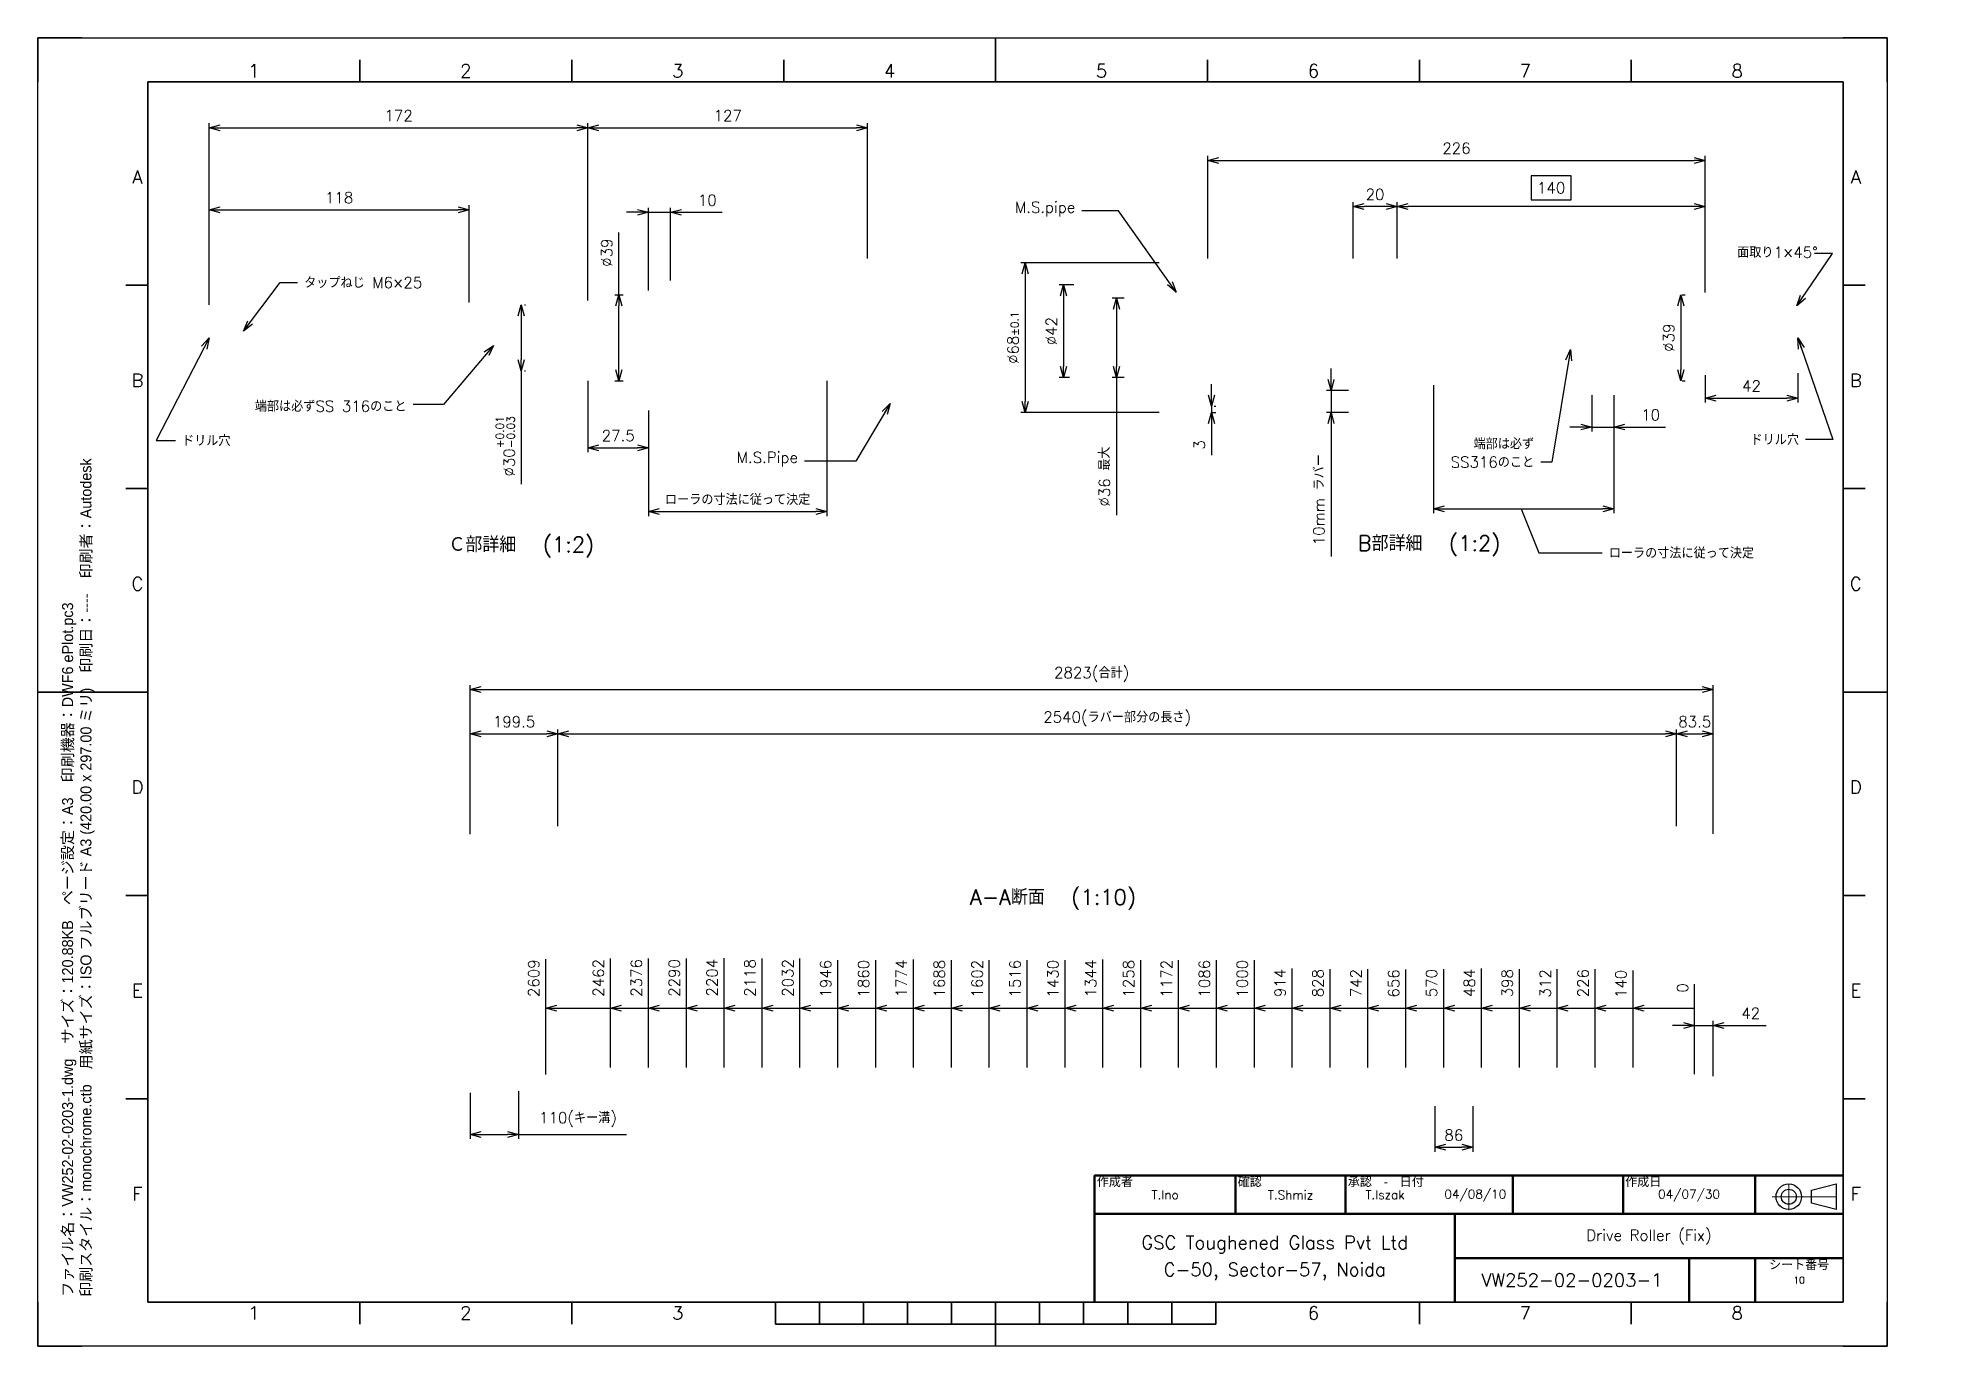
# Paper-space layout 'VW252-02-0203-1' of a CAD drawing. Header units: millimetres. Extents: x -5 to 425, y -5 to 292.
import ezdxf
from ezdxf.enums import TextEntityAlignment as Align

# ---------------------------------------------------------------- set-up
doc = ezdxf.new("R2010")
doc.units = ezdxf.units.MM
doc.header["$PDMODE"] = 2
doc.layers.add('ビューポート', color=1, linetype='Continuous')
doc.layers.add('印刷スタンプ', color=30, linetype='Continuous')
for name, color, linetype, lineweight in [('図枠', 8, 'Continuous', 35), ('寸法', 150, 'Continuous', 25), ('注釈', 150, 'Continuous', 25), ('表題欄', 8, 'Continuous', 35)]:
    doc.layers.add(name, color=color, linetype=linetype, lineweight=lineweight)
doc.layers.get('ビューポート').off()
doc.styles.get("Standard").update_dxf_attribs({"font": 'romans.shx', "bigfont": 'extfont2.shx'})
doc.styles.add('ゴシック', font='MS PGothic.ttf')
doc.dimstyles.new('JIS_25', dxfattribs={"dimscale": 0, "dimtxt": 2.5, "dimasz": 2.5, "dimexe": 1, "dimexo": 1, "dimgap": 1.5, "dimtad": 3, "dimdec": 1, "dimdsep": 46, "dimtxsty": 'Standard', "dimblk": 'OPEN30', "dimcen": 0, "dimclrd": 256, "dimclre": 256, "dimclrt": 179, "dimadec": 0, "dimazin": 2, "dimtp": 0.1, "dimtm": 0.1, "dimtfac": 0.71, "dimtmove": 0, "dimatfit": 3, "dimldrblk": 'OPEN30', "dimfxl": 1, "dimlwd": -1, "dimlwe": -1, "dimarcsym": 0})

psp = doc.layouts.new('VW252-02-0203-1')

# ---------------------------------------------------------------- texts
at = {"layer": '印刷スタンプ', "insert": (0.498, 6.184), "char_height": 2.5, "width": 604.10065, "attachment_point": 1, "rotation": 90, "style": 'ゴシック'}
psp.add_mtext('ファイル名：VW252-02-0203-1.dwg\u3000サイズ：120.88KB\u3000ページ設定：A3\u3000印刷機器：DWF6 ePlot.pc3\\P印刷スタイル：monochrome.ctb\u3000用紙サイズ：ISO フルブリード A3 (420.00 x 297.00 ミリ)\u3000印刷日：----\u3000印刷者：Autodesk', dxfattribs=at)
at = {"layer": '寸法', "color": 179, "char_height": 2.5}
for s, insert, attachment_point in [('M.S.pipe', (230.606, 251.478), 9), ('面取り1×45°', (399.253, 242.078), 9), ('タップねじ M6×25', (55.478, 237.698), 1), ('端部は必ずSS 316のこと', (78.705, 207.135), 9), ('ドリル穴', (394.952, 199.541), 9), ('ドリル穴', (27.742, 201.826), 1), ('M.S.Pipe', (167.618, 194.686), 9), ('端部は必ず\\PSS316のこと', (334.808, 194.446), 9), ('ローラの寸法に従って決定', (351.766, 176.32), 1)]:
    psp.add_mtext(s, dxfattribs=dict(at, insert=insert, attachment_point=attachment_point))

# ---------------------------------------------------------------- blocks, each defined once
blk = doc.blocks.new('表題欄')
at = {"layer": '表題欄', "linetype": 'Continuous', "lineweight": 50}
for p, q in [((0, 28.73), (-170, 28.73)), ((-170, 28.73), (-170, 0)), ((-138, 20), (-138, 28.73)), ((-113, 20), (-113, 28.73)), ((-75, 20), (-75, 28.73)), ((-50, 20), (-50, 28.73)), ((-20, 20), (-20, 28.73)), ((-170, 20), (0, 20)), ((-88.23, 20), (-88.23, 0)), ((0, 10), (-88.23, 10)), ((-35, 0), (-35, 10)), ((-20, 0), (-20, 10))]:
    blk.add_line(p, q, dxfattribs=at).dxf.unprotected_set("ltscale", 0)
at = {"layer": '表題欄', "linetype": 'Continuous', "lineweight": 18}
for p, q in [((-12.35, 26.82), (-12.35, 20.88)), ((-7.22, 23.91), (-16.16, 23.91)), ((-1.57, 23.91), (-7.22, 23.91))]:
    blk.add_line(p, q, dxfattribs=at)
at = {"layer": '表題欄', "lineweight": 25}
for p, q in [((-7.22, 25.38), (-1.57, 26.82)), ((-1.57, 26.82), (-1.57, 23.91)), ((-7.22, 23.91), (-7.22, 25.38)), ((-7.22, 22.44), (-7.22, 23.91)), ((-1.57, 21.01), (-7.22, 22.44)), ((-1.57, 23.91), (-1.57, 21.01))]:
    blk.add_line(p, q, dxfattribs=at).dxf.unprotected_set("ltscale", 0)
for radius in [2.9, 1.71]:
    blk.add_circle((-12.35, 23.91), radius, dxfattribs=at).dxf.unprotected_set("ltscale", 0)
at = {"layer": '表題欄', "color": 179, "lineweight": 5, "char_height": 2}
for s, insert, width, attachment_point, line_spacing_factor in [('{\\fMS PGothic|b0|i0|c128|p17;作成者}', (-169.5, 28.33), 26.9559, 1, 0.856083), ('{\\fMS PGothic|b0|i0|c128|p17;確認}', (-137.5, 28.33), 26.0627, 1, 0.856083), ('{\\fMS PGothic|b0|i0|c128|p17;承認\u3000-\u3000日付}', (-112.5, 28.33), 41.7838, 1, 0.846), ('{\\fMS PGothic|b0|i0|c128|p17;作成日}', (-49.5, 28.33), 14.5, 1, 0.856083), ('{\\fMS PGothic|b0|i0|c128|p17;シート番号}', (-10, 9.5), 19, 2, 0.856083)]:
    blk.add_mtext(s, dxfattribs=dict(at, insert=insert, width=width, attachment_point=attachment_point, line_spacing_factor=line_spacing_factor))
at = {"layer": '表題欄', "color": 179, "flags": 8}
for tag, height, p in [('DRAWN', 2.5, (-154, 24.36)), ('CHECK', 2.5, (-125.5, 24.36)), ('APPROVE', 2.5, (-104.06, 24.36)), ('APDATE', 2.5, (-83.55, 24.36)), ('DATE', 2.5, (-35, 24.36)), ('PROJECTNAME1', 3.5, (-129.12, 13)), ('DWGNAME', 3.5, (-44.12, 15)), ('PROJECTNAME2', 3.5, (-129.12, 7)), ('DWGNO', 3.5, (-61.62, 5)), ('SHEET', 2, (-10, 5))]:
    blk.add_attdef(tag, text='', height=height, dxfattribs=at).set_placement(p, align=Align.MIDDLE)
blk = doc.blocks.new('図枠')
at = {"layer": '図枠'}
for p, q in [((0, 297), (10, 297)), ((0, 287), (0, 297)), ((410, 297), (420, 297)), ((420, 297), (420, 287)), ((25, 10), (25, 287)), ((25, 287), (410, 287)), ((410, 287), (410, 10)), ((0, 0), (0, 10)), ((410, 10), (25, 10)), ((420, 10), (420, 0)), ((10, 0), (0, 0)), ((420, 0), (410, 0))]:
    blk.add_line(p, q, dxfattribs=at)
at = {"layer": '図枠', "lineweight": 25}
for p, q in [((0, 297), (420, 297)), ((0, 0), (0, 297)), ((420, 297), (420, 0)), ((420, 0), (0, 0))]:
    blk.add_line(p, q, dxfattribs=at)
at = {"layer": '図枠', "lineweight": 35}
for p, q in [((217.5, 287), (217.5, 297)), ((73.12, 287), (73.12, 292)), ((121.25, 287), (121.25, 292)), ((169.38, 287), (169.38, 292)), ((265.62, 287), (265.62, 292)), ((313.75, 287), (313.75, 292)), ((361.88, 287), (361.88, 292)), ((25, 240.83), (20, 240.83)), ((410, 240.83), (415, 240.83)), ((25, 194.67), (20, 194.67)), ((410, 194.67), (415, 194.67)), ((25, 148.5), (0, 148.5)), ((410, 148.5), (420, 148.5)), ((25, 102.33), (20, 102.33)), ((410, 102.33), (415, 102.33)), ((25, 56.17), (20, 56.17)), ((410, 56.17), (415, 56.17)), ((73.12, 10), (73.12, 5)), ((121.25, 10), (121.25, 5)), ((167.5, 5), (167.5, 10)), ((177.5, 5), (177.5, 10)), ((187.5, 5), (187.5, 10)), ((197.5, 5), (197.5, 10)), ((207.5, 5), (207.5, 10)), ((217.5, 10), (217.5, 0)), ((227.5, 5), (227.5, 10)), ((237.5, 5), (237.5, 10)), ((247.5, 5), (247.5, 10)), ((257.5, 5), (257.5, 10)), ((267.5, 5), (267.5, 10)), ((313.75, 10), (313.75, 5)), ((361.88, 10), (361.88, 5)), ((167.5, 5), (267.5, 5))]:
    blk.add_line(p, q, dxfattribs=at)
at = {"layer": '図枠', "color": 179, "lineweight": 25}
for s, p in [('1', (49.06, 288)), ('2', (97.19, 288)), ('3', (145.31, 288)), ('4', (193.44, 288)), ('5', (241.56, 288)), ('6', (289.69, 288)), ('7', (337.81, 288)), ('8', (385.94, 288)), ('A', (22.61, 263.92)), ('A', (412.87, 263.92)), ('B', (22.61, 217.75)), ('B', (412.87, 217.75)), ('C', (22.61, 171.58)), ('C', (412.87, 171.58)), ('D', (22.61, 125.42)), ('D', (412.87, 125.42)), ('E', (22.61, 79.25)), ('E', (412.87, 79.25)), ('F', (22.61, 33.08)), ('F', (412.87, 33.08)), ('1', (49.06, 6.02)), ('2', (97.19, 6.02)), ('3', (145.31, 6.02)), ('6', (289.69, 6.02)), ('7', (337.81, 6.02)), ('8', (385.94, 6.02))]:
    blk.add_text(s, height=3, dxfattribs=at).set_placement(p, align=Align.CENTER)
blk = doc.blocks.new('ビュータイトル')
at = {"color": 7, "flags": 8}
blk.add_attdef('VIEWTITLE', text='', height=3.5, dxfattribs=at).set_placement((24.98, -4.7), align=Align.BOTTOM_RIGHT)
blk.add_attdef('VIEWPORTSCALE', text='', height=3.5, dxfattribs=at).set_placement((31, -4.7), align=Align.BOTTOM_LEFT)
blk = doc.blocks.new('_Open30')
at = {"color": 0, "linetype": 'ByBlock', "lineweight": -2}
for p, q in [((-1, 0.27), (0, 0)), ((0, 0), (-1, -0.27)), ((0, 0), (-1, 0))]:
    blk.add_line(p, q, dxfattribs=at)
blk = doc.blocks.new('*D5')
at = {"layer": 'Defpoints', "color": 0}
for p in [(92.93, 252.99), (33.93, 230.39), (92.93, 230.89)]:
    blk.add_point(p, dxfattribs=at)
at = {"layer": '寸法'}
for p, q in [((33.93, 231.39), (33.93, 253.99)), ((92.93, 231.89), (92.93, 253.99)), ((36.43, 252.99), (90.43, 252.99))]:
    blk.add_line(p, q, dxfattribs=at)
at = {"layer": '寸法', "xscale": 2.5, "yscale": 2.5, "zscale": 2.5, "rotation": 180}
blk.add_blockref('_Open30', (33.93, 252.99), dxfattribs=at)
at = {"layer": '寸法', "xscale": 2.5, "yscale": 2.5, "zscale": 2.5}
blk.add_blockref('_Open30', (92.93, 252.99), dxfattribs=at)
at = {"layer": '寸法', "color": 179, "insert": (63.43, 255.74), "char_height": 2.5, "attachment_point": 5}
blk.add_mtext('118', dxfattribs=at)
blk = doc.blocks.new('*D6')
at = {"layer": 'Defpoints', "color": 0}
for p in [(119.93, 271.61), (33.93, 230.39), (119.93, 231.39)]:
    blk.add_point(p, dxfattribs=at)
at = {"layer": '寸法'}
for p, q in [((33.93, 231.39), (33.93, 272.61)), ((36.43, 271.61), (117.43, 271.61)), ((119.93, 232.39), (119.93, 272.61))]:
    blk.add_line(p, q, dxfattribs=at)
at = {"layer": '寸法', "xscale": 2.5, "yscale": 2.5, "zscale": 2.5, "rotation": 180}
blk.add_blockref('_Open30', (33.93, 271.61), dxfattribs=at)
at = {"layer": '寸法', "xscale": 2.5, "yscale": 2.5, "zscale": 2.5}
blk.add_blockref('_Open30', (119.93, 271.61), dxfattribs=at)
at = {"layer": '寸法', "color": 179, "insert": (76.93, 274.36), "char_height": 2.5, "attachment_point": 5}
blk.add_mtext('172', dxfattribs=at)
blk = doc.blocks.new('*D7')
at = {"layer": 'Defpoints', "color": 0}
for p in [(138.68, 252.4), (133.68, 233.64), (138.68, 235.89)]:
    blk.add_point(p, dxfattribs=at)
at = {"layer": '寸法'}
for p, q in [((131.18, 252.4), (128.68, 252.4)), ((133.68, 234.64), (133.68, 253.4)), ((133.68, 252.4), (138.68, 252.4)), ((138.68, 236.89), (138.68, 253.4)), ((141.18, 252.4), (150.37, 252.4))]:
    blk.add_line(p, q, dxfattribs=at)
at = {"layer": '寸法', "xscale": 2.5, "yscale": 2.5, "zscale": 2.5}
blk.add_blockref('_Open30', (133.68, 252.4), dxfattribs=at)
at = {"layer": '寸法', "xscale": 2.5, "yscale": 2.5, "zscale": 2.5, "rotation": 180}
blk.add_blockref('_Open30', (138.68, 252.4), dxfattribs=at)
at = {"layer": '寸法', "color": 179, "insert": (147.03, 255.15), "char_height": 2.5, "attachment_point": 5}
blk.add_mtext('10', dxfattribs=at)
blk = doc.blocks.new('*D8')
at = {"layer": 'Defpoints', "color": 0}
for p in [(183.43, 271.61), (183.43, 240.89), (119.93, 231.39)]:
    blk.add_point(p, dxfattribs=at)
at = {"layer": '寸法'}
for p, q in [((119.93, 232.39), (119.93, 272.61)), ((122.43, 271.61), (180.93, 271.61)), ((183.43, 241.89), (183.43, 272.61))]:
    blk.add_line(p, q, dxfattribs=at)
at = {"layer": '寸法', "xscale": 2.5, "yscale": 2.5, "zscale": 2.5, "rotation": 180}
blk.add_blockref('_Open30', (119.93, 271.61), dxfattribs=at)
at = {"layer": '寸法', "xscale": 2.5, "yscale": 2.5, "zscale": 2.5}
blk.add_blockref('_Open30', (183.43, 271.61), dxfattribs=at)
at = {"layer": '寸法', "color": 179, "insert": (151.68, 274.36), "char_height": 2.5, "attachment_point": 5}
blk.add_mtext('127', dxfattribs=at)
blk = doc.blocks.new('*D9')
at = {"layer": 'Defpoints', "color": 0}
for p in [(119.93, 215.14), (133.68, 208.39), (133.68, 198.96)]:
    blk.add_point(p, dxfattribs=at)
at = {"layer": '寸法'}
for p, q in [((119.93, 214.14), (119.93, 197.96)), ((133.68, 207.39), (133.68, 197.96)), ((122.43, 198.96), (131.18, 198.96))]:
    blk.add_line(p, q, dxfattribs=at)
at = {"layer": '寸法', "xscale": 2.5, "yscale": 2.5, "zscale": 2.5, "rotation": 180}
blk.add_blockref('_Open30', (119.93, 198.96), dxfattribs=at)
at = {"layer": '寸法', "xscale": 2.5, "yscale": 2.5, "zscale": 2.5}
blk.add_blockref('_Open30', (133.68, 198.96), dxfattribs=at)
at = {"layer": '寸法', "color": 179, "insert": (126.81, 201.71), "char_height": 2.5, "attachment_point": 5}
blk.add_mtext('27.5', dxfattribs=at)
blk = doc.blocks.new('*D10')
at = {"layer": 'Defpoints', "color": 0}
for p in [(174.18, 215.14), (133.68, 208.39), (174.18, 184.45)]:
    blk.add_point(p, dxfattribs=at)
at = {"layer": '寸法'}
for p, q in [((174.18, 214.14), (174.18, 183.45)), ((133.68, 207.39), (133.68, 183.45)), ((136.18, 184.45), (171.68, 184.45))]:
    blk.add_line(p, q, dxfattribs=at)
at = {"layer": '寸法', "xscale": 2.5, "yscale": 2.5, "zscale": 2.5, "rotation": 180}
blk.add_blockref('_Open30', (133.68, 184.45), dxfattribs=at)
at = {"layer": '寸法', "xscale": 2.5, "yscale": 2.5, "zscale": 2.5}
blk.add_blockref('_Open30', (174.18, 184.45), dxfattribs=at)
at = {"layer": '寸法', "color": 179, "insert": (153.93, 187.2), "char_height": 2.5, "attachment_point": 5}
blk.add_mtext('ローラの寸法に従って決定', dxfattribs=at)
blk = doc.blocks.new('*D11')
at = {"layer": 'Defpoints', "color": 0}
for p in [(125.02, 233.64), (126.96, 233.64), (125.02, 214.14)]:
    blk.add_point(p, dxfattribs=at)
at = {"layer": '寸法'}
for p, q in [((126.96, 233.64), (126.96, 247.83)), ((126.02, 233.64), (127.96, 233.64)), ((126.96, 216.64), (126.96, 231.14)), ((126.02, 214.14), (127.96, 214.14))]:
    blk.add_line(p, q, dxfattribs=at)
at = {"layer": '寸法', "xscale": 2.5, "yscale": 2.5, "zscale": 2.5}
for p, rotation in [((126.96, 233.64), 90), ((126.96, 214.14), 270)]:
    blk.add_blockref('_Open30', p, dxfattribs=dict(at, rotation=rotation))
at = {"layer": '寸法', "color": 179, "insert": (124.21, 243.24), "char_height": 2.5, "attachment_point": 5, "rotation": 90}
blk.add_mtext('%%c39', dxfattribs=at)
blk = doc.blocks.new('*D12')
at = {"layer": 'Defpoints', "color": 0}
for p in [(242.73, 232.92), (239.98, 214.92), (242.73, 214.92)]:
    blk.add_point(p, dxfattribs=at)
at = {"layer": '寸法'}
for p, q in [((241.73, 232.92), (238.98, 232.92)), ((239.98, 230.42), (239.98, 217.42)), ((241.73, 214.92), (238.98, 214.92)), ((239.98, 214.92), (239.98, 183.65))]:
    blk.add_line(p, q, dxfattribs=at)
at = {"layer": '寸法', "xscale": 2.5, "yscale": 2.5, "zscale": 2.5}
for p, rotation in [((239.98, 232.92), 90), ((239.98, 214.92), 270)]:
    blk.add_blockref('_Open30', p, dxfattribs=dict(at, rotation=rotation))
at = {"layer": '寸法', "color": 179, "insert": (237.23, 192.4), "char_height": 2.5, "attachment_point": 5, "rotation": 90}
blk.add_mtext('%%c36 最大', dxfattribs=at)
blk = doc.blocks.new('*D13')
at = {"layer": 'Defpoints', "color": 0}
for p in [(231.28, 235.92), (227.95, 214.92), (230.3, 214.92)]:
    blk.add_point(p, dxfattribs=at)
at = {"layer": '寸法'}
for p, q in [((230.28, 235.92), (226.95, 235.92)), ((227.95, 233.42), (227.95, 217.42)), ((229.3, 214.92), (226.95, 214.92))]:
    blk.add_line(p, q, dxfattribs=at)
at = {"layer": '寸法', "xscale": 2.5, "yscale": 2.5, "zscale": 2.5}
for p, rotation in [((227.95, 235.92), 90), ((227.95, 214.92), 270)]:
    blk.add_blockref('_Open30', p, dxfattribs=dict(at, rotation=rotation))
at = {"layer": '寸法', "color": 179, "insert": (225.2, 225.42), "char_height": 2.5, "attachment_point": 5, "rotation": 90}
blk.add_mtext('%%C42', dxfattribs=at)
blk = doc.blocks.new('*D14')
at = {"layer": 'Defpoints', "color": 0}
for p in [(373.68, 264.19), (260.68, 240.92), (373.68, 233.17)]:
    blk.add_point(p, dxfattribs=at)
at = {"layer": '寸法'}
for p, q in [((260.68, 241.92), (260.68, 265.19)), ((263.18, 264.19), (371.18, 264.19)), ((373.68, 234.17), (373.68, 265.19))]:
    blk.add_line(p, q, dxfattribs=at)
at = {"layer": '寸法', "xscale": 2.5, "yscale": 2.5, "zscale": 2.5, "rotation": 180}
blk.add_blockref('_Open30', (260.68, 264.19), dxfattribs=at)
at = {"layer": '寸法', "xscale": 2.5, "yscale": 2.5, "zscale": 2.5}
blk.add_blockref('_Open30', (373.68, 264.19), dxfattribs=at)
at = {"layer": '寸法', "color": 179, "insert": (317.18, 266.94), "char_height": 2.5, "attachment_point": 5}
blk.add_mtext('226', dxfattribs=at)
blk = doc.blocks.new('*D15')
at = {"layer": 'Defpoints', "color": 0}
for p in [(303.68, 253.71), (303.68, 240.92), (373.68, 233.17)]:
    blk.add_point(p, dxfattribs=at)
at = {"layer": '寸法'}
for p, q in [((343.21, 260.71), (334.14, 260.71)), ((334.14, 260.71), (334.14, 255.21)), ((343.21, 255.21), (343.21, 260.71)), ((303.68, 241.92), (303.68, 254.71)), ((334.14, 255.21), (343.21, 255.21)), ((373.68, 234.17), (373.68, 254.71)), ((371.18, 253.71), (306.18, 253.71))]:
    blk.add_line(p, q, dxfattribs=at)
at = {"layer": '寸法', "xscale": 2.5, "yscale": 2.5, "zscale": 2.5, "rotation": 180}
blk.add_blockref('_Open30', (303.68, 253.71), dxfattribs=at)
at = {"layer": '寸法', "xscale": 2.5, "yscale": 2.5, "zscale": 2.5}
blk.add_blockref('_Open30', (373.68, 253.71), dxfattribs=at)
at = {"layer": '寸法', "color": 179, "insert": (338.68, 257.96), "char_height": 2.5, "attachment_point": 5}
blk.add_mtext('140', dxfattribs=at)
blk = doc.blocks.new('*D16')
at = {"layer": 'Defpoints', "color": 0}
for p in [(293.68, 253.71), (293.68, 240.92), (303.68, 240.92)]:
    blk.add_point(p, dxfattribs=at)
at = {"layer": '寸法'}
for p, q in [((293.68, 241.92), (293.68, 254.71)), ((303.68, 241.92), (303.68, 254.71)), ((301.18, 253.71), (296.18, 253.71))]:
    blk.add_line(p, q, dxfattribs=at)
at = {"layer": '寸法', "xscale": 2.5, "yscale": 2.5, "zscale": 2.5, "rotation": 180}
blk.add_blockref('_Open30', (293.68, 253.71), dxfattribs=at)
at = {"layer": '寸法', "xscale": 2.5, "yscale": 2.5, "zscale": 2.5}
blk.add_blockref('_Open30', (303.68, 253.71), dxfattribs=at)
at = {"layer": '寸法', "color": 179, "insert": (298.68, 256.46), "char_height": 2.5, "attachment_point": 5}
blk.add_mtext('20', dxfattribs=at)
blk = doc.blocks.new('*D17')
at = {"layer": 'Defpoints', "color": 0}
for p in [(260.68, 206.92), (261.15, 208.42), (261.55, 206.92)]:
    blk.add_point(p, dxfattribs=at)
at = {"layer": '寸法'}
for p, q in [((261.55, 210.92), (261.55, 213.42)), ((261.55, 208.42), (261.55, 206.92)), ((261.68, 206.92), (262.55, 206.92)), ((262.15, 208.42), (262.55, 208.42)), ((261.55, 204.42), (261.55, 197.26))]:
    blk.add_line(p, q, dxfattribs=at)
at = {"layer": '寸法', "xscale": 2.5, "yscale": 2.5, "zscale": 2.5}
for p, rotation in [((261.55, 208.42), 270), ((261.55, 206.92), 90)]:
    blk.add_blockref('_Open30', p, dxfattribs=dict(at, rotation=rotation))
at = {"layer": '寸法', "color": 179, "insert": (258.8, 199.59), "char_height": 2.5, "attachment_point": 5, "rotation": 90}
blk.add_mtext('3', dxfattribs=at)
blk = doc.blocks.new('*D18')
at = {"layer": 'Defpoints', "color": 0}
for p in [(288.68, 211.92), (293.68, 211.92), (293.68, 206.92)]:
    blk.add_point(p, dxfattribs=at)
at = {"layer": '寸法'}
for p, q in [((288.68, 214.42), (288.68, 216.92)), ((292.68, 211.92), (287.68, 211.92)), ((288.68, 211.92), (288.68, 206.92)), ((292.68, 206.92), (287.68, 206.92)), ((288.68, 204.42), (288.68, 174.28))]:
    blk.add_line(p, q, dxfattribs=at)
at = {"layer": '寸法', "xscale": 2.5, "yscale": 2.5, "zscale": 2.5}
for p, rotation in [((288.68, 211.92), 270), ((288.68, 206.92), 90)]:
    blk.add_blockref('_Open30', p, dxfattribs=dict(at, rotation=rotation))
at = {"layer": '寸法', "color": 179, "insert": (285.93, 187.15), "char_height": 2.5, "attachment_point": 5, "rotation": 90}
blk.add_mtext('10mm ラバー', dxfattribs=at)
blk = doc.blocks.new('*D19')
at = {"layer": 'Defpoints', "color": 0}
for p in [(367.43, 233.67), (367.43, 214.17), (368.14, 214.17)]:
    blk.add_point(p, dxfattribs=at)
at = {"layer": '寸法'}
for p, q in [((368.43, 233.67), (369.14, 233.67)), ((368.14, 231.17), (368.14, 216.67)), ((368.43, 214.17), (369.14, 214.17))]:
    blk.add_line(p, q, dxfattribs=at)
at = {"layer": '寸法', "xscale": 2.5, "yscale": 2.5, "zscale": 2.5}
for p, rotation in [((368.14, 233.67), 90), ((368.14, 214.17), 270)]:
    blk.add_blockref('_Open30', p, dxfattribs=dict(at, rotation=rotation))
at = {"layer": '寸法', "color": 179, "insert": (365.39, 223.92), "char_height": 2.5, "attachment_point": 5, "rotation": 90}
blk.add_mtext('%%C39', dxfattribs=at)
blk = doc.blocks.new('*D20')
at = {"layer": 'Defpoints', "color": 0}
for p in [(347.93, 211.92), (352.93, 211.92), (352.93, 203.66)]:
    blk.add_point(p, dxfattribs=at)
at = {"layer": '寸法'}
for p, q in [((347.93, 210.92), (347.93, 202.66)), ((352.93, 210.92), (352.93, 202.66)), ((345.43, 203.66), (342.93, 203.66)), ((347.93, 203.66), (352.93, 203.66)), ((355.43, 203.66), (364.62, 203.66))]:
    blk.add_line(p, q, dxfattribs=at)
at = {"layer": '寸法', "xscale": 2.5, "yscale": 2.5, "zscale": 2.5}
blk.add_blockref('_Open30', (347.93, 203.66), dxfattribs=at)
at = {"layer": '寸法', "xscale": 2.5, "yscale": 2.5, "zscale": 2.5, "rotation": 180}
blk.add_blockref('_Open30', (352.93, 203.66), dxfattribs=at)
at = {"layer": '寸法', "color": 179, "insert": (361.27, 206.41), "char_height": 2.5, "attachment_point": 5}
blk.add_mtext('10', dxfattribs=at)
blk = doc.blocks.new('*D21')
at = {"layer": 'Defpoints', "color": 0}
for p in [(373.68, 216.42), (394.68, 216.92), (394.68, 210.21)]:
    blk.add_point(p, dxfattribs=at)
at = {"layer": '寸法'}
for p, q in [((373.68, 215.42), (373.68, 209.21)), ((394.68, 215.92), (394.68, 209.21)), ((376.18, 210.21), (392.18, 210.21))]:
    blk.add_line(p, q, dxfattribs=at)
at = {"layer": '寸法', "xscale": 2.5, "yscale": 2.5, "zscale": 2.5, "rotation": 180}
blk.add_blockref('_Open30', (373.68, 210.21), dxfattribs=at)
at = {"layer": '寸法', "xscale": 2.5, "yscale": 2.5, "zscale": 2.5}
blk.add_blockref('_Open30', (394.68, 210.21), dxfattribs=at)
at = {"layer": '寸法', "color": 179, "insert": (384.18, 212.96), "char_height": 2.5, "attachment_point": 5}
blk.add_mtext('42', dxfattribs=at)
blk = doc.blocks.new('*D22')
at = {"layer": 'Defpoints', "color": 0}
for p in [(375.47, 144.05), (93.17, 110.21), (375.47, 110.31)]:
    blk.add_point(p, dxfattribs=at)
at = {"layer": '寸法'}
for p, q in [((93.17, 111.21), (93.17, 145.05)), ((95.67, 144.05), (372.97, 144.05)), ((375.47, 111.31), (375.47, 145.05))]:
    blk.add_line(p, q, dxfattribs=at)
at = {"layer": '寸法', "xscale": 2.5, "yscale": 2.5, "zscale": 2.5, "rotation": 180}
blk.add_blockref('_Open30', (93.17, 144.05), dxfattribs=at)
at = {"layer": '寸法', "xscale": 2.5, "yscale": 2.5, "zscale": 2.5}
blk.add_blockref('_Open30', (375.47, 144.05), dxfattribs=at)
at = {"layer": '寸法', "color": 179, "insert": (234.32, 147.46), "char_height": 2.5, "attachment_point": 5}
blk.add_mtext('2823(合計)', dxfattribs=at)
blk = doc.blocks.new('*D23')
at = {"layer": 'Defpoints', "color": 0}
for p in [(113.12, 134), (113.12, 112.01), (93.17, 110.21)]:
    blk.add_point(p, dxfattribs=at)
at = {"layer": '寸法'}
for p, q in [((93.17, 111.21), (93.17, 135)), ((95.67, 134), (110.62, 134)), ((113.12, 113.01), (113.12, 135))]:
    blk.add_line(p, q, dxfattribs=at)
at = {"layer": '寸法', "xscale": 2.5, "yscale": 2.5, "zscale": 2.5, "rotation": 180}
blk.add_blockref('_Open30', (93.17, 134), dxfattribs=at)
at = {"layer": '寸法', "xscale": 2.5, "yscale": 2.5, "zscale": 2.5}
blk.add_blockref('_Open30', (113.12, 134), dxfattribs=at)
at = {"layer": '寸法', "color": 179, "insert": (103.15, 136.75), "char_height": 2.5, "attachment_point": 5}
blk.add_mtext('199.5', dxfattribs=at)
blk = doc.blocks.new('*D24')
at = {"layer": 'Defpoints', "color": 0}
for p in [(367.12, 134), (113.12, 112.01), (367.12, 112.01)]:
    blk.add_point(p, dxfattribs=at)
at = {"layer": '寸法'}
for p, q in [((113.12, 113.01), (113.12, 135)), ((115.62, 134), (364.62, 134)), ((367.12, 113.01), (367.12, 135))]:
    blk.add_line(p, q, dxfattribs=at)
at = {"layer": '寸法', "xscale": 2.5, "yscale": 2.5, "zscale": 2.5, "rotation": 180}
blk.add_blockref('_Open30', (113.12, 134), dxfattribs=at)
at = {"layer": '寸法', "xscale": 2.5, "yscale": 2.5, "zscale": 2.5}
blk.add_blockref('_Open30', (367.12, 134), dxfattribs=at)
at = {"layer": '寸法', "color": 179, "insert": (240.12, 137.4), "char_height": 2.5, "attachment_point": 5}
blk.add_mtext('2540(ラバー部分の長さ)', dxfattribs=at)
blk = doc.blocks.new('*D25')
at = {"layer": 'Defpoints', "color": 0}
for p in [(375.47, 134), (367.12, 112.01), (375.47, 110.31)]:
    blk.add_point(p, dxfattribs=at)
at = {"layer": '寸法'}
for p, q in [((367.12, 113.01), (367.12, 135)), ((369.62, 134), (372.97, 134)), ((375.47, 111.31), (375.47, 135))]:
    blk.add_line(p, q, dxfattribs=at)
at = {"layer": '寸法', "xscale": 2.5, "yscale": 2.5, "zscale": 2.5, "rotation": 180}
blk.add_blockref('_Open30', (367.12, 134), dxfattribs=at)
at = {"layer": '寸法', "xscale": 2.5, "yscale": 2.5, "zscale": 2.5}
blk.add_blockref('_Open30', (375.47, 134), dxfattribs=at)
at = {"layer": '寸法', "color": 179, "insert": (371.3, 136.75), "char_height": 2.5, "attachment_point": 5}
blk.add_mtext('83.5', dxfattribs=at)
blk = doc.blocks.new('*D26')
at = {"layer": 'Defpoints', "color": 0}
for p in [(357.27, 72.67), (357.27, 57.28), (371.27, 55.73)]:
    blk.add_point(p, dxfattribs=at)
at = {"layer": '寸法'}
blk.add_line((357.27, 58.28), (357.27, 80.24), dxfattribs=at)
at = {"layer": '寸法', "color": 179, "insert": (354.52, 77.21), "char_height": 2.5, "attachment_point": 5, "rotation": 90}
blk.add_mtext('140', dxfattribs=at)
blk = doc.blocks.new('*D27')
at = {"layer": 'Defpoints', "color": 0}
for p in [(340.07, 72.62), (340.07, 57.28), (371.27, 55.73)]:
    blk.add_point(p, dxfattribs=at)
at = {"layer": '寸法'}
blk.add_line((340.07, 58.28), (340.07, 80.55), dxfattribs=at)
at = {"layer": '寸法', "color": 179, "insert": (337.32, 77.34), "char_height": 2.5, "attachment_point": 5, "rotation": 90}
blk.add_mtext('312', dxfattribs=at)
blk = doc.blocks.new('*D28')
at = {"layer": 'Defpoints', "color": 0}
for p in [(348.67, 72.67), (348.67, 57.28), (371.27, 55.73)]:
    blk.add_point(p, dxfattribs=at)
at = {"layer": '寸法'}
blk.add_line((348.67, 58.28), (348.67, 80.6), dxfattribs=at)
at = {"layer": '寸法', "color": 179, "insert": (345.92, 77.39), "char_height": 2.5, "attachment_point": 5, "rotation": 90}
blk.add_mtext('226', dxfattribs=at)
blk = doc.blocks.new('*D29')
at = {"layer": 'Defpoints', "color": 0}
for p in [(331.47, 72.67), (331.47, 57.28), (371.27, 55.73)]:
    blk.add_point(p, dxfattribs=at)
at = {"layer": '寸法'}
blk.add_line((331.47, 58.28), (331.47, 80.6), dxfattribs=at)
at = {"layer": '寸法', "color": 179, "insert": (328.72, 77.39), "char_height": 2.5, "attachment_point": 5, "rotation": 90}
blk.add_mtext('398', dxfattribs=at)
blk = doc.blocks.new('*D30')
at = {"layer": 'Defpoints', "color": 0}
for p in [(322.87, 72.67), (322.87, 57.28), (371.27, 55.73)]:
    blk.add_point(p, dxfattribs=at)
at = {"layer": '寸法'}
blk.add_line((322.87, 58.28), (322.87, 80.72), dxfattribs=at)
at = {"layer": '寸法', "color": 179, "insert": (320.12, 77.44), "char_height": 2.5, "attachment_point": 5, "rotation": 90}
blk.add_mtext('484', dxfattribs=at)
blk = doc.blocks.new('*D31')
at = {"layer": 'Defpoints', "color": 0}
for p in [(314.27, 72.67), (314.27, 57.28), (371.27, 55.73)]:
    blk.add_point(p, dxfattribs=at)
at = {"layer": '寸法'}
blk.add_line((314.27, 58.28), (314.27, 80.6), dxfattribs=at)
at = {"layer": '寸法', "color": 179, "insert": (311.52, 77.39), "char_height": 2.5, "attachment_point": 5, "rotation": 90}
blk.add_mtext('570', dxfattribs=at)
blk = doc.blocks.new('*D32')
at = {"layer": 'Defpoints', "color": 0}
for p in [(305.67, 72.67), (305.67, 57.28), (371.27, 55.73)]:
    blk.add_point(p, dxfattribs=at)
at = {"layer": '寸法'}
blk.add_line((305.67, 58.28), (305.67, 80.48), dxfattribs=at)
at = {"layer": '寸法', "color": 179, "insert": (302.92, 77.33), "char_height": 2.5, "attachment_point": 5, "rotation": 90}
blk.add_mtext('656', dxfattribs=at)
blk = doc.blocks.new('*D33')
at = {"layer": 'Defpoints', "color": 0}
for p in [(297.07, 72.67), (297.07, 57.28), (371.27, 55.73)]:
    blk.add_point(p, dxfattribs=at)
at = {"layer": '寸法'}
blk.add_line((297.07, 58.28), (297.07, 80.6), dxfattribs=at)
at = {"layer": '寸法', "color": 179, "insert": (294.32, 77.39), "char_height": 2.5, "attachment_point": 5, "rotation": 90}
blk.add_mtext('742', dxfattribs=at)
blk = doc.blocks.new('*D34')
at = {"layer": 'Defpoints', "color": 0}
for p in [(288.47, 72.67), (288.47, 57.28), (371.27, 55.73)]:
    blk.add_point(p, dxfattribs=at)
at = {"layer": '寸法'}
blk.add_line((288.47, 58.28), (288.47, 80.6), dxfattribs=at)
at = {"layer": '寸法', "color": 179, "insert": (285.72, 77.39), "char_height": 2.5, "attachment_point": 5, "rotation": 90}
blk.add_mtext('828', dxfattribs=at)
blk = doc.blocks.new('*D35')
at = {"layer": 'Defpoints', "color": 0}
for p in [(279.87, 72.67), (279.87, 57.28), (371.27, 55.73)]:
    blk.add_point(p, dxfattribs=at)
at = {"layer": '寸法'}
blk.add_line((279.87, 58.28), (279.87, 80.72), dxfattribs=at)
at = {"layer": '寸法', "color": 179, "insert": (277.12, 77.44), "char_height": 2.5, "attachment_point": 5, "rotation": 90}
blk.add_mtext('914', dxfattribs=at)
blk = doc.blocks.new('*D36')
at = {"layer": 'Defpoints', "color": 0}
for p in [(271.27, 72.67), (271.27, 57.28), (371.27, 55.73)]:
    blk.add_point(p, dxfattribs=at)
at = {"layer": '寸法'}
blk.add_line((271.27, 58.28), (271.27, 82.62), dxfattribs=at)
at = {"layer": '寸法', "color": 179, "insert": (268.52, 78.4), "char_height": 2.5, "attachment_point": 5, "rotation": 90}
blk.add_mtext('1000', dxfattribs=at)
blk = doc.blocks.new('*D37')
at = {"layer": 'Defpoints', "color": 0}
for p in [(262.67, 72.67), (262.67, 57.28), (371.27, 55.73)]:
    blk.add_point(p, dxfattribs=at)
at = {"layer": '寸法'}
blk.add_line((262.67, 58.28), (262.67, 82.62), dxfattribs=at)
at = {"layer": '寸法', "color": 179, "insert": (259.92, 78.4), "char_height": 2.5, "attachment_point": 5, "rotation": 90}
blk.add_mtext('1086', dxfattribs=at)
blk = doc.blocks.new('*D38')
at = {"layer": 'Defpoints', "color": 0}
for p in [(254.07, 72.67), (254.07, 57.28), (371.27, 55.73)]:
    blk.add_point(p, dxfattribs=at)
at = {"layer": '寸法'}
blk.add_line((254.07, 58.28), (254.07, 82.62), dxfattribs=at)
at = {"layer": '寸法', "color": 179, "insert": (251.32, 78.4), "char_height": 2.5, "attachment_point": 5, "rotation": 90}
blk.add_mtext('1172', dxfattribs=at)
blk = doc.blocks.new('*D39')
at = {"layer": 'Defpoints', "color": 0}
for p in [(245.47, 72.67), (245.47, 57.28), (371.27, 55.73)]:
    blk.add_point(p, dxfattribs=at)
at = {"layer": '寸法'}
blk.add_line((245.47, 58.28), (245.47, 82.62), dxfattribs=at)
at = {"layer": '寸法', "color": 179, "insert": (242.72, 78.4), "char_height": 2.5, "attachment_point": 5, "rotation": 90}
blk.add_mtext('1258', dxfattribs=at)
blk = doc.blocks.new('*D40')
at = {"layer": 'Defpoints', "color": 0}
for p in [(236.87, 72.67), (236.87, 57.28), (371.27, 55.73)]:
    blk.add_point(p, dxfattribs=at)
at = {"layer": '寸法'}
blk.add_line((236.87, 58.28), (236.87, 82.74), dxfattribs=at)
at = {"layer": '寸法', "color": 179, "insert": (234.12, 78.46), "char_height": 2.5, "attachment_point": 5, "rotation": 90}
blk.add_mtext('1344', dxfattribs=at)
blk = doc.blocks.new('*D41')
at = {"layer": 'Defpoints', "color": 0}
for p in [(228.27, 72.67), (228.27, 57.28), (371.27, 55.73)]:
    blk.add_point(p, dxfattribs=at)
at = {"layer": '寸法'}
blk.add_line((228.27, 58.28), (228.27, 82.62), dxfattribs=at)
at = {"layer": '寸法', "color": 179, "insert": (225.52, 78.4), "char_height": 2.5, "attachment_point": 5, "rotation": 90}
blk.add_mtext('1430', dxfattribs=at)
blk = doc.blocks.new('*D42')
at = {"layer": 'Defpoints', "color": 0}
for p in [(219.67, 72.67), (219.67, 57.28), (371.27, 55.73)]:
    blk.add_point(p, dxfattribs=at)
at = {"layer": '寸法'}
blk.add_line((219.67, 58.28), (219.67, 82.62), dxfattribs=at)
at = {"layer": '寸法', "color": 179, "insert": (216.92, 78.4), "char_height": 2.5, "attachment_point": 5, "rotation": 90}
blk.add_mtext('1516', dxfattribs=at)
blk = doc.blocks.new('*D43')
at = {"layer": 'Defpoints', "color": 0}
for p in [(211.07, 72.67), (211.07, 57.28), (371.27, 55.73)]:
    blk.add_point(p, dxfattribs=at)
at = {"layer": '寸法'}
blk.add_line((211.07, 58.28), (211.07, 82.62), dxfattribs=at)
at = {"layer": '寸法', "color": 179, "insert": (208.32, 78.4), "char_height": 2.5, "attachment_point": 5, "rotation": 90}
blk.add_mtext('1602', dxfattribs=at)
blk = doc.blocks.new('*D44')
at = {"layer": 'Defpoints', "color": 0}
for p in [(202.47, 72.67), (202.47, 57.28), (371.27, 55.73)]:
    blk.add_point(p, dxfattribs=at)
at = {"layer": '寸法'}
blk.add_line((202.47, 58.28), (202.47, 82.62), dxfattribs=at)
at = {"layer": '寸法', "color": 179, "insert": (199.72, 78.4), "char_height": 2.5, "attachment_point": 5, "rotation": 90}
blk.add_mtext('1688', dxfattribs=at)
blk = doc.blocks.new('*D45')
at = {"layer": 'Defpoints', "color": 0}
for p in [(193.87, 72.67), (193.87, 57.28), (371.27, 55.73)]:
    blk.add_point(p, dxfattribs=at)
at = {"layer": '寸法'}
blk.add_line((193.87, 58.28), (193.87, 82.74), dxfattribs=at)
at = {"layer": '寸法', "color": 179, "insert": (191.12, 78.46), "char_height": 2.5, "attachment_point": 5, "rotation": 90}
blk.add_mtext('1774', dxfattribs=at)
blk = doc.blocks.new('*D46')
at = {"layer": 'Defpoints', "color": 0}
for p in [(185.27, 72.67), (185.27, 57.28), (371.27, 55.73)]:
    blk.add_point(p, dxfattribs=at)
at = {"layer": '寸法'}
blk.add_line((185.27, 58.28), (185.27, 82.62), dxfattribs=at)
at = {"layer": '寸法', "color": 179, "insert": (182.52, 78.4), "char_height": 2.5, "attachment_point": 5, "rotation": 90}
blk.add_mtext('1860', dxfattribs=at)
blk = doc.blocks.new('*D47')
at = {"layer": 'Defpoints', "color": 0}
for p in [(176.67, 72.67), (176.67, 57.28), (371.27, 55.73)]:
    blk.add_point(p, dxfattribs=at)
at = {"layer": '寸法'}
blk.add_line((176.67, 58.28), (176.67, 82.62), dxfattribs=at)
at = {"layer": '寸法', "color": 179, "insert": (173.92, 78.4), "char_height": 2.5, "attachment_point": 5, "rotation": 90}
blk.add_mtext('1946', dxfattribs=at)
blk = doc.blocks.new('*D48')
at = {"layer": 'Defpoints', "color": 0}
for p in [(168.07, 72.67), (168.07, 57.28), (371.27, 55.73)]:
    blk.add_point(p, dxfattribs=at)
at = {"layer": '寸法'}
blk.add_line((168.07, 58.28), (168.07, 82.98), dxfattribs=at)
at = {"layer": '寸法', "color": 179, "insert": (165.32, 78.58), "char_height": 2.5, "attachment_point": 5, "rotation": 90}
blk.add_mtext('2032', dxfattribs=at)
blk = doc.blocks.new('*D49')
at = {"layer": 'Defpoints', "color": 0}
for p in [(159.47, 72.67), (159.47, 57.28), (371.27, 55.73)]:
    blk.add_point(p, dxfattribs=at)
at = {"layer": '寸法'}
blk.add_line((159.47, 58.28), (159.47, 82.98), dxfattribs=at)
at = {"layer": '寸法', "color": 179, "insert": (156.72, 78.58), "char_height": 2.5, "attachment_point": 5, "rotation": 90}
blk.add_mtext('2118', dxfattribs=at)
blk = doc.blocks.new('*D50')
at = {"layer": 'Defpoints', "color": 0}
for p in [(150.87, 72.67), (150.87, 57.28), (371.27, 55.73)]:
    blk.add_point(p, dxfattribs=at)
at = {"layer": '寸法'}
blk.add_line((150.87, 58.28), (150.87, 83.1), dxfattribs=at)
at = {"layer": '寸法', "color": 179, "insert": (148.12, 78.64), "char_height": 2.5, "attachment_point": 5, "rotation": 90}
blk.add_mtext('2204', dxfattribs=at)
blk = doc.blocks.new('*D51')
at = {"layer": 'Defpoints', "color": 0}
for p in [(142.27, 72.67), (142.27, 57.28), (371.27, 55.73)]:
    blk.add_point(p, dxfattribs=at)
at = {"layer": '寸法'}
blk.add_line((142.27, 58.28), (142.27, 82.98), dxfattribs=at)
at = {"layer": '寸法', "color": 179, "insert": (139.52, 78.58), "char_height": 2.5, "attachment_point": 5, "rotation": 90}
blk.add_mtext('2290', dxfattribs=at)
blk = doc.blocks.new('*D52')
at = {"layer": 'Defpoints', "color": 0}
for p in [(133.67, 72.67), (133.67, 57.28), (371.27, 55.73)]:
    blk.add_point(p, dxfattribs=at)
at = {"layer": '寸法'}
blk.add_line((133.67, 58.28), (133.67, 82.98), dxfattribs=at)
at = {"layer": '寸法', "color": 179, "insert": (130.92, 78.58), "char_height": 2.5, "attachment_point": 5, "rotation": 90}
blk.add_mtext('2376', dxfattribs=at)
blk = doc.blocks.new('*D53')
at = {"layer": 'Defpoints', "color": 0}
for p in [(125.07, 72.67), (125.07, 57.28), (371.27, 55.73)]:
    blk.add_point(p, dxfattribs=at)
at = {"layer": '寸法'}
blk.add_line((125.07, 58.28), (125.07, 82.98), dxfattribs=at)
at = {"layer": '寸法', "color": 179, "insert": (122.32, 78.58), "char_height": 2.5, "attachment_point": 5, "rotation": 90}
blk.add_mtext('2462', dxfattribs=at)
blk = doc.blocks.new('*D54')
at = {"layer": 'Defpoints', "color": 0}
for p in [(110.37, 72.67), (110.37, 55.63), (371.27, 55.73)]:
    blk.add_point(p, dxfattribs=at)
at = {"layer": '寸法'}
blk.add_line((110.37, 56.63), (110.37, 82.86), dxfattribs=at)
at = {"layer": '寸法', "color": 179, "insert": (107.62, 78.52), "char_height": 2.5, "attachment_point": 5, "rotation": 90}
blk.add_mtext('2609', dxfattribs=at)
blk = doc.blocks.new('*D55')
at = {"layer": 'Defpoints', "color": 0}
for p in [(93.17, 53.48), (104.17, 53.88), (104.17, 43.04)]:
    blk.add_point(p, dxfattribs=at)
at = {"layer": '寸法'}
for p, q in [((93.17, 52.48), (93.17, 42.04)), ((104.17, 52.88), (104.17, 42.04)), ((95.67, 43.04), (101.67, 43.04)), ((104.17, 43.04), (128.67, 43.04))]:
    blk.add_line(p, q, dxfattribs=at)
at = {"layer": '寸法', "xscale": 2.5, "yscale": 2.5, "zscale": 2.5, "rotation": 180}
blk.add_blockref('_Open30', (93.17, 43.04), dxfattribs=at)
at = {"layer": '寸法', "xscale": 2.5, "yscale": 2.5, "zscale": 2.5}
blk.add_blockref('_Open30', (104.17, 43.04), dxfattribs=at)
at = {"layer": '寸法', "color": 179, "insert": (117.67, 46.44), "char_height": 2.5, "attachment_point": 5}
blk.add_mtext('110(キー溝)', dxfattribs=at)
blk = doc.blocks.new('*D56')
at = {"layer": 'Defpoints', "color": 0}
for p in [(371.27, 73.98), (371.27, 55.73), (371.27, 55.73)]:
    blk.add_point(p, dxfattribs=at)
at = {"layer": '寸法'}
blk.add_line((371.27, 56.73), (371.27, 77.15), dxfattribs=at)
at = {"layer": '寸法', "color": 179, "insert": (368.52, 76.32), "char_height": 2.5, "attachment_point": 5, "rotation": 90}
blk.add_mtext('0', dxfattribs=at)
blk = doc.blocks.new('*D57')
at = {"layer": 'Defpoints', "color": 0}
for p in [(375.47, 67.81), (371.27, 55.73), (375.47, 55.28)]:
    blk.add_point(p, dxfattribs=at)
at = {"layer": '寸法'}
for p, q in [((368.77, 67.81), (366.27, 67.81)), ((371.27, 56.73), (371.27, 68.81)), ((371.27, 67.81), (375.47, 67.81)), ((375.47, 56.28), (375.47, 68.81)), ((377.97, 67.81), (387.52, 67.81))]:
    blk.add_line(p, q, dxfattribs=at)
at = {"layer": '寸法', "xscale": 2.5, "yscale": 2.5, "zscale": 2.5}
blk.add_blockref('_Open30', (371.27, 67.81), dxfattribs=at)
at = {"layer": '寸法', "xscale": 2.5, "yscale": 2.5, "zscale": 2.5, "rotation": 180}
blk.add_blockref('_Open30', (375.47, 67.81), dxfattribs=at)
at = {"layer": '寸法', "color": 179, "insert": (384, 70.56), "char_height": 2.5, "attachment_point": 5}
blk.add_mtext('42', dxfattribs=at)
blk = doc.blocks.new('*D58')
at = {"layer": 'Defpoints', "color": 0}
for p in [(312.27, 50.48), (320.87, 50.48), (320.87, 40.14)]:
    blk.add_point(p, dxfattribs=at)
at = {"layer": '寸法'}
for p, q in [((312.27, 49.48), (312.27, 39.14)), ((320.87, 49.48), (320.87, 39.14)), ((314.77, 40.14), (318.37, 40.14))]:
    blk.add_line(p, q, dxfattribs=at)
at = {"layer": '寸法', "xscale": 2.5, "yscale": 2.5, "zscale": 2.5, "rotation": 180}
blk.add_blockref('_Open30', (312.27, 40.14), dxfattribs=at)
at = {"layer": '寸法', "xscale": 2.5, "yscale": 2.5, "zscale": 2.5}
blk.add_blockref('_Open30', (320.87, 40.14), dxfattribs=at)
at = {"layer": '寸法', "color": 179, "insert": (316.57, 42.89), "char_height": 2.5, "attachment_point": 5}
blk.add_mtext('86', dxfattribs=at)
blk = doc.blocks.new('*D59')
at = {"layer": 'Defpoints', "color": 0}
for p in [(250.68, 240.92), (219.23, 206.92), (250.68, 206.92)]:
    blk.add_point(p, dxfattribs=at)
at = {"layer": '寸法'}
for p, q in [((249.68, 240.92), (218.23, 240.92)), ((219.23, 238.42), (219.23, 209.42)), ((249.68, 206.92), (218.23, 206.92))]:
    blk.add_line(p, q, dxfattribs=at)
at = {"layer": '寸法', "xscale": 2.5, "yscale": 2.5, "zscale": 2.5}
for p, rotation in [((219.23, 240.92), 90), ((219.23, 206.92), 270)]:
    blk.add_blockref('_Open30', p, dxfattribs=dict(at, rotation=rotation))
at = {"layer": '寸法', "color": 179, "insert": (216.48, 223.92), "char_height": 2.5, "attachment_point": 5, "rotation": 90}
blk.add_mtext('%%C68{\\H1.775000;±0.1}', dxfattribs=at)
blk = doc.blocks.new('*D60')
at = {"layer": 'Defpoints', "color": 0}
for p in [(104.5, 231.39), (104.5, 216.39), (104.73, 216.39)]:
    blk.add_point(p, dxfattribs=at)
at = {"layer": '寸法'}
for p, q in [((104.73, 228.89), (104.73, 218.89)), ((105.5, 231.39), (105.73, 231.39)), ((104.73, 216.39), (104.73, 190.67)), ((105.5, 216.39), (105.73, 216.39))]:
    blk.add_line(p, q, dxfattribs=at)
at = {"layer": '寸法', "xscale": 2.5, "yscale": 2.5, "zscale": 2.5}
for p, rotation in [((104.73, 231.39), 90), ((104.73, 216.39), 270)]:
    blk.add_blockref('_Open30', p, dxfattribs=dict(at, rotation=rotation))
at = {"layer": '寸法', "color": 179, "insert": (101.16, 199.26), "char_height": 2.5, "attachment_point": 5, "rotation": 90}
blk.add_mtext('%%c30{\\H1.775000;\\S+0.01^ -0.03;}', dxfattribs=at)
blk = doc.blocks.new('*D61')
at = {"layer": 'Defpoints', "color": 0}
for p in [(311.93, 214.17), (352.93, 208.42), (352.93, 185.1)]:
    blk.add_point(p, dxfattribs=at)
at = {"layer": '寸法'}
for p, q in [((311.93, 213.17), (311.93, 184.1)), ((352.93, 207.42), (352.93, 184.1)), ((314.43, 185.1), (350.43, 185.1))]:
    blk.add_line(p, q, dxfattribs=at)
at = {"layer": '寸法', "xscale": 2.5, "yscale": 2.5, "zscale": 2.5, "rotation": 180}
blk.add_blockref('_Open30', (311.93, 185.1), dxfattribs=at)
at = {"layer": '寸法', "xscale": 2.5, "yscale": 2.5, "zscale": 2.5}
blk.add_blockref('_Open30', (352.93, 185.1), dxfattribs=at)

# ---------------------------------------------------------------- dimensions: what is measured, and where the dimension line sits
at = {"layer": '寸法'}
for base, p1, p2, override, picture, middle in [((119.931, 271.614), (33.93, 230.393), (119.931, 231.393), {"dimscale": 1, "dimlfac": -2}, '*D6', (76.93, 271.614)), ((92.931, 252.992), (33.93, 230.393), (92.931, 230.893), {"dimscale": 1, "dimlfac": -2}, '*D5', (63.43, 252.992)), ((352.929, 203.663), (347.929, 211.923), (352.929, 211.923), {"dimscale": 1, "dimlfac": -2}, '*D20', (361.274, 203.663)), ((375.475, 133.997), (367.125, 112.014), (375.475, 110.314), {"dimscale": 1, "dimlfac": -10, "dimtmove": 1}, '*D25', (371.3, 133.997))]:
    dim = psp.add_linear_dim(base=base, p1=p1, p2=p2, dimstyle='JIS_25', override=override, dxfattribs=at)
    dim.commit()
    dim.dimension.update_dxf_attribs({"geometry": picture, "text_midpoint": middle, "dimtype": 160})
for base, p1, p2, override, picture, middle in [((183.432, 271.614), (119.931, 231.393), (183.432, 240.894), {"dimscale": 1, "dimlfac": -2, "dimtmove": 1}, '*D8', (151.682, 274.364)), ((373.679, 264.185), (260.678, 240.924), (373.679, 233.174), {"dimscale": 1, "dimlfac": -2}, '*D14', (317.178, 266.935)), ((303.678, 253.715), (373.679, 233.174), (303.678, 240.924), {"dimscale": 1, "dimgap": -1.5, "dimlfac": -2, "dimtol": 0, "dimlim": 0}, '*D15', (338.679, 257.965)), ((138.681, 252.4), (133.681, 233.643), (138.681, 235.893), {"dimscale": 1, "dimlfac": -2}, '*D7', (147.027, 255.15)), ((293.678, 253.715), (303.678, 240.924), (293.678, 240.924), {"dimscale": 1, "dimlfac": -2, "dimtmove": 1}, '*D16', (298.678, 256.465)), ((133.681, 198.958), (119.931, 215.143), (133.681, 208.393), {"dimscale": 1, "dimlfac": -2}, '*D9', (126.806, 201.708)), ((394.679, 210.214), (373.679, 216.424), (394.679, 216.924), {"dimscale": 1, "dimlfac": -2}, '*D21', (384.179, 212.964)), ((113.125, 133.997), (93.175, 110.214), (113.125, 112.014), {"dimscale": 1, "dimlfac": -10}, '*D23', (103.15, 136.747)), ((375.475, 67.805), (371.275, 55.733), (375.475, 55.283), {"dimscale": 1, "dimlfac": -10}, '*D57', (383.999, 70.555)), ((320.875, 40.143), (312.275, 50.483), (320.875, 50.483), {"dimscale": 1, "dimlfac": -10}, '*D58', (316.575, 42.893))]:
    dim = psp.add_linear_dim(base=base, p1=p1, p2=p2, dimstyle='JIS_25', override=override, dxfattribs=at)
    dim.commit()
    dim.dimension.update_dxf_attribs({"geometry": picture, "text_midpoint": middle})
for base, p1, p2, override, picture, middle in [((126.962, 233.643), (125.017, 214.143), (125.017, 233.643), {"dimscale": 1, "dimlfac": -2, "dimpost": '%%c<>'}, '*D11', (126.962, 243.239)), ((104.728, 216.393), (104.499, 231.393), (104.499, 216.393), {"dimscale": 1, "dimgap": 1.5, "dimlfac": -2, "dimpost": '%%c<>', "dimtol": 1, "dimlim": 0, "dimtp": 0.01, "dimtm": 0.03}, '*D60', (104.728, 199.265))]:
    dim = psp.add_linear_dim(base=base, p1=p1, p2=p2, angle=90, dimstyle='JIS_25', override=override, dxfattribs=at)
    dim.commit()
    dim.dimension.update_dxf_attribs({"geometry": picture, "text_midpoint": middle, "dimtype": 160})
for base, p1, p2, override, picture, middle in [((219.23, 206.923), (250.678, 240.924), (250.678, 206.923), {"dimscale": 1, "dimgap": 1.5, "dimlfac": -2, "dimpost": '%%C<>', "dimtol": 1, "dimlim": 0, "dimtm": 0.1}, '*D59', (216.48, 223.924)), ((227.95, 214.924), (231.281, 235.924), (230.3, 214.924), {"dimscale": 1, "dimlfac": -2, "dimpost": '%%C<>'}, '*D13', (225.2, 225.424)), ((368.144, 214.174), (367.426, 233.674), (367.426, 214.174), {"dimscale": 1, "dimlfac": -2, "dimpost": '%%C<>'}, '*D19', (365.394, 223.924)), ((261.55, 206.923), (261.146, 208.422), (260.678, 206.923), {"dimscale": 1, "dimlfac": -2}, '*D17', (258.8, 199.59))]:
    dim = psp.add_linear_dim(base=base, p1=p1, p2=p2, angle=90, dimstyle='JIS_25', override=override, dxfattribs=at)
    dim.commit()
    dim.dimension.update_dxf_attribs({"geometry": picture, "text_midpoint": middle})
for base, p1, p2, text, override, picture, middle in [((239.977, 214.924), (242.727, 232.924), (242.727, 214.924), '<> 最大', {"dimscale": 1, "dimlfac": -2, "dimpost": '%%c<>'}, '*D12', (239.977, 192.4)), ((288.676, 211.923), (293.678, 206.923), (293.678, 211.923), '<>mm ラバー', {"dimscale": 1, "dimlfac": -2, "dimpost": ''}, '*D18', (288.676, 187.15))]:
    dim = psp.add_linear_dim(base=base, p1=p1, p2=p2, angle=90, text=text, dimstyle='JIS_25', override=override, dxfattribs=at)
    dim.commit()
    dim.dimension.update_dxf_attribs({"geometry": picture, "text_midpoint": middle, "dimtype": 160})
dim = psp.add_linear_dim(base=(174.182, 184.451), p1=(133.681, 208.393), p2=(174.182, 215.143), text='ローラの寸法に従って決定', dimstyle='JIS_25', override={"dimscale": 1, "dimlfac": -2}, dxfattribs=at)
dim.commit()
dim.dimension.update_dxf_attribs({"geometry": '*D10', "text_midpoint": (153.932, 184.451), "dimtype": 160})
for base, p1, p2, text, override, picture, middle in [((352.929, 185.099), (311.928, 214.174), (352.929, 208.423), ' ', {"dimscale": 1, "dimlfac": -2}, '*D61', (332.429, 185.099)), ((375.475, 144.054), (93.175, 110.214), (375.475, 110.314), '<>(合計)', {"dimscale": 1, "dimlfac": -10, "dimpost": ''}, '*D22', (234.325, 147.459)), ((367.125, 133.997), (113.125, 112.014), (367.125, 112.014), '<>(ラバー部分の長さ)', {"dimscale": 1, "dimlfac": -10, "dimpost": '', "dimtmove": 1}, '*D24', (240.125, 137.402)), ((104.175, 43.035), (93.175, 53.483), (104.175, 53.883), '<>(キー溝)', {"dimscale": 1, "dimlfac": -10}, '*D55', (117.675, 46.44))]:
    dim = psp.add_linear_dim(base=base, p1=p1, p2=p2, text=text, dimstyle='JIS_25', override=override, dxfattribs=at)
    dim.commit()
    dim.dimension.update_dxf_attribs({"geometry": picture, "text_midpoint": middle})
for feature_location, offset, origin, picture, middle in [((110.375, 55.633), (0, 17.038), (371.275, 55.733), '*D54', (107.625, 78.516)), ((125.075, 57.283), (0, 15.388), (371.275, 55.733), '*D53', (122.325, 78.576)), ((133.675, 57.283), (0, 15.388), (371.275, 55.733), '*D52', (130.925, 78.576)), ((142.275, 57.283), (0, 15.388), (371.275, 55.733), '*D51', (139.525, 78.576)), ((150.875, 57.283), (0, 15.388), (371.275, 55.733), '*D50', (148.125, 78.635)), ((159.475, 57.283), (0, 15.388), (371.275, 55.733), '*D49', (156.725, 78.576)), ((168.075, 57.283), (0, 15.388), (371.275, 55.733), '*D48', (165.325, 78.576)), ((176.675, 57.283), (0, 15.388), (371.275, 55.733), '*D47', (173.925, 78.397)), ((185.275, 57.283), (0, 15.388), (371.275, 55.733), '*D46', (182.525, 78.397)), ((193.875, 57.283), (0, 15.388), (371.275, 55.733), '*D45', (191.125, 78.457)), ((202.475, 57.283), (0, 15.388), (371.275, 55.733), '*D44', (199.725, 78.397)), ((211.075, 57.283), (0, 15.388), (371.275, 55.733), '*D43', (208.325, 78.397)), ((219.675, 57.283), (0, 15.388), (371.275, 55.733), '*D42', (216.925, 78.397)), ((228.275, 57.283), (0, 15.388), (371.275, 55.733), '*D41', (225.525, 78.397)), ((236.875, 57.283), (0, 15.388), (371.275, 55.733), '*D40', (234.125, 78.457)), ((245.475, 57.283), (0, 15.388), (371.275, 55.733), '*D39', (242.725, 78.397)), ((254.075, 57.283), (0, 15.388), (371.275, 55.733), '*D38', (251.325, 78.397)), ((262.675, 57.283), (0, 15.388), (371.275, 55.733), '*D37', (259.925, 78.397)), ((271.275, 57.283), (0, 15.388), (371.275, 55.733), '*D36', (268.525, 78.397)), ((279.875, 57.283), (0, 15.388), (371.275, 55.733), '*D35', (277.125, 77.445)), ((288.475, 57.283), (0, 15.388), (371.275, 55.733), '*D34', (285.725, 77.385)), ((297.075, 57.283), (0, 15.388), (371.275, 55.733), '*D33', (294.325, 77.385)), ((305.675, 57.283), (0, 15.388), (371.275, 55.733), '*D32', (302.925, 77.326)), ((314.275, 57.283), (0, 15.388), (371.275, 55.733), '*D31', (311.525, 77.385)), ((322.875, 57.283), (0, 15.388), (371.275, 55.733), '*D30', (320.125, 77.445)), ((331.475, 57.283), (0, 15.388), (371.275, 55.733), '*D29', (328.725, 77.385)), ((340.075, 57.283), (0, 15.34), (371.275, 55.733), '*D27', (337.325, 77.337)), ((348.675, 57.283), (0, 15.388), (371.275, 55.733), '*D28', (345.925, 77.385)), ((357.275, 57.283), (0, 15.388), (371.275, 55.733), '*D26', (354.525, 77.207)), ((371.274994193, 55.732742659), (0, 18.24944272), (371.274994193, 55.732742659), '*D56', (368.524994193, 76.315518713))]:
    dim = psp.add_ordinate_dim(feature_location=feature_location, offset=offset, dtype=1, origin=origin, dimstyle='JIS_25', override={"dimscale": 1, "dimlfac": -10}, dxfattribs=at)
    dim.commit()
    dim.dimension.update_dxf_attribs({"geometry": picture, "text_midpoint": middle})

# ---------------------------------------------------------------- block references
psp.add_blockref('図枠', (-5, -5))
ref = psp.add_blockref('表題欄', (405, 5))
ref.add_attrib('PROJECTNAME1', 'GSC Toughened Glass Pvt Ltd', dxfattribs={"layer": '表題欄', "color": 179, "height": 3}).set_placement((275.884, 18), align=Align.MIDDLE)
ref.add_attrib('PROJECTNAME2', 'C-50, Sector-57, Noida', dxfattribs={"layer": '表題欄', "color": 179, "height": 3}).set_placement((275.884, 12), align=Align.MIDDLE)
ref.add_attrib('DRAWN', 'T.Ino', dxfattribs={"layer": '表題欄', "color": 179, "height": 2}).set_placement((251, 29.363), align=Align.MIDDLE)
ref.add_attrib('CHECK', 'T.Shmiz', dxfattribs={"layer": '表題欄', "color": 179, "height": 2}).set_placement((279.5, 29.363), align=Align.MIDDLE)
ref.add_attrib('APPROVE', 'T.Iszak', dxfattribs={"layer": '表題欄', "color": 179, "height": 2}).set_placement((300.942, 29.363), align=Align.MIDDLE)
ref.add_attrib('DATE', '04/07/30', dxfattribs={"layer": '表題欄', "color": 179, "height": 2}).set_placement((370, 29.363), align=Align.MIDDLE)
ref.add_attrib('SHEET', '10', dxfattribs={"layer": '表題欄', "color": 179, "height": 1.5}).set_placement((395, 10), align=Align.MIDDLE)
ref.add_attrib('APDATE', '04/08/10', dxfattribs={"layer": '表題欄', "color": 179, "height": 2}).set_placement((321.454, 29.363), align=Align.MIDDLE)
ref.add_attrib('DWGNAME', 'Drive Roller (Fix)', dxfattribs={"layer": '表題欄', "color": 179, "height": 2.5}).set_placement((360.884, 20), align=Align.MIDDLE)
ref.add_attrib('DWGNO', 'VW252-02-0203-1', dxfattribs={"layer": '表題欄', "color": 179, "height": 3}).set_placement((343.384, 10), align=Align.MIDDLE)
at = {"layer": '注釈'}
for p, values in [((78.662, 178.884), {'VIEWTITLE': 'Ｃ部詳細', 'VIEWPORTSCALE': '(1:2)'}), ((284.477, 179.177), {'VIEWTITLE': 'B部詳細', 'VIEWPORTSCALE': '(1:2)'}), ((198.7, 98.849), {'VIEWTITLE': 'A-A断面', 'VIEWPORTSCALE': '(1:10)'})]:
    psp.add_blockref('ビュータイトル', p, dxfattribs=at).add_auto_attribs(values)

psp.set_redraw_order([(e.dxf.handle, doc.entitydb.next_handle()) for e in psp.query("TEXT MTEXT ATTDEF DIMENSION ARC_DIMENSION")])  # texts and dimensions are drawn at this point

# ---------------------------------------------------------------- leaders
at = {"layer": '寸法', "annotation_type": 0, "has_hookline": 1}
for points, override, hookline_direction, text_width in [([(253.494, 234.287), (240.424, 252.728), (232.106, 252.728)], {"dimscale": 1, "dimtad": 0, "dimldrblk": 'Open30'}, 1, 14.405), ([(394.438, 231.164), (402.578, 243.02), (398.498, 243.02)], {"dimscale": 1, "dimtad": 0}, 1, 21.476), ([(41.718, 225.393), (50.005, 236.448), (53.978, 236.448)], {"dimscale": 1, "dimtad": 0}, 0, 30.143), ([(33.93, 223.893), (21.87, 200.576), (26.242, 200.576)], {"dimscale": 1, "dimtad": 0}, 0, 11.333), ([(394.679, 223.893), (402.622, 200.791), (396.452, 200.791)], {"dimscale": 1, "dimtad": 0}, 1, 11.333), ([(98.487, 222.203), (87.134, 208.798), (80.205, 208.798)], {"dimscale": 1, "dimtad": 0}, 1, 37.738), ([(343.047, 221.236), (338.808, 195.696), (336.308, 195.696)], {"dimscale": 1, "dimtad": 0, "dimldrblk": 'Open30'}, 1, 20.238), ([(188.578, 208.994), (180.736, 195.936), (169.118, 195.936)], {"dimscale": 1, "dimtad": 0}, 1, 14.643), ([(331.858, 185.099), (335.867, 175.07), (350.266, 175.07)], {"dimscale": 1, "dimtad": 0, "dimldrblk": 'None'}, 0, 35.333)]:
    psp.add_leader(points, dimstyle='JIS_25', override=override, dxfattribs=dict(at, hookline_direction=hookline_direction, text_width=text_width))
at = {"layer": '寸法'}
for points in [[(110.375, 71.75), (125.075, 71.75)], [(125.075, 71.75), (133.675, 71.75)], [(133.675, 71.75), (142.275, 71.75)], [(142.275, 71.75), (150.875, 71.75)], [(150.875, 71.75), (159.475, 71.75)], [(159.475, 71.75), (168.075, 71.75)], [(168.075, 71.75), (176.675, 71.75)], [(176.675, 71.75), (185.275, 71.75)], [(185.275, 71.75), (193.875, 71.75)], [(193.875, 71.75), (202.475, 71.75)], [(202.475, 71.75), (211.075, 71.75)], [(211.075, 71.75), (219.675, 71.75)], [(219.675, 71.75), (228.275, 71.75)], [(228.275, 71.75), (236.875, 71.75)], [(236.875, 71.75), (245.475, 71.75)], [(245.475, 71.75), (254.075, 71.75)], [(254.075, 71.75), (262.675, 71.75)], [(262.675, 71.75), (271.275, 71.75)], [(271.275, 71.75), (279.875, 71.75)], [(279.875, 71.75), (288.475, 71.75)], [(288.475, 71.75), (297.075, 71.75)], [(297.075, 71.75), (305.675, 71.75)], [(305.675, 71.75), (314.275, 71.75)], [(314.275, 71.75), (322.875, 71.75)], [(322.875, 71.75), (331.475, 71.75)], [(331.475, 71.75), (340.075, 71.75)], [(340.075, 71.75), (348.675, 71.75)], [(348.675, 71.75), (357.275, 71.75)], [(357.275, 71.75), (371.275, 71.75)]]:
    psp.add_leader(points, dimstyle='JIS_25', override={"dimscale": 1, "dimtad": 0}, dxfattribs=at)

# ---------------------------------------------------------------- viewports
at = {"layer": 'ビューポート'}
for center, size, view_center_point, view_height, status in [((134.413, 223.251), (235.395, 51.83814), (10235.902, 8847.638), 103.67629, 5), ((311.922, 223.332), (176.278, 49.52644), (12692.422, 8847.738), 99.05288, 4), ((235.068, 106.421), (337.878, 112.99031), (11453.865, 7849.677), 1129.90311, 3)]:
    vp = psp.add_viewport(center=center, size=size, view_center_point=view_center_point, view_height=view_height, status=status, dxfattribs=at)
    vp.frozen_layers = ['0', 'ビューポート', '図枠', '寸法', '注釈', '表題欄']
vp = psp.add_viewport(center=(239.789, 57.579), size=(370.819, 89.94546), view_center_point=(11501.073, 6783.271), view_height=899.45457, dxfattribs=at)
vp.frozen_layers = ['0', 'ビューポート', '図枠', '寸法', '注釈', '表題欄']

doc.saveas('drawing.dxf')
